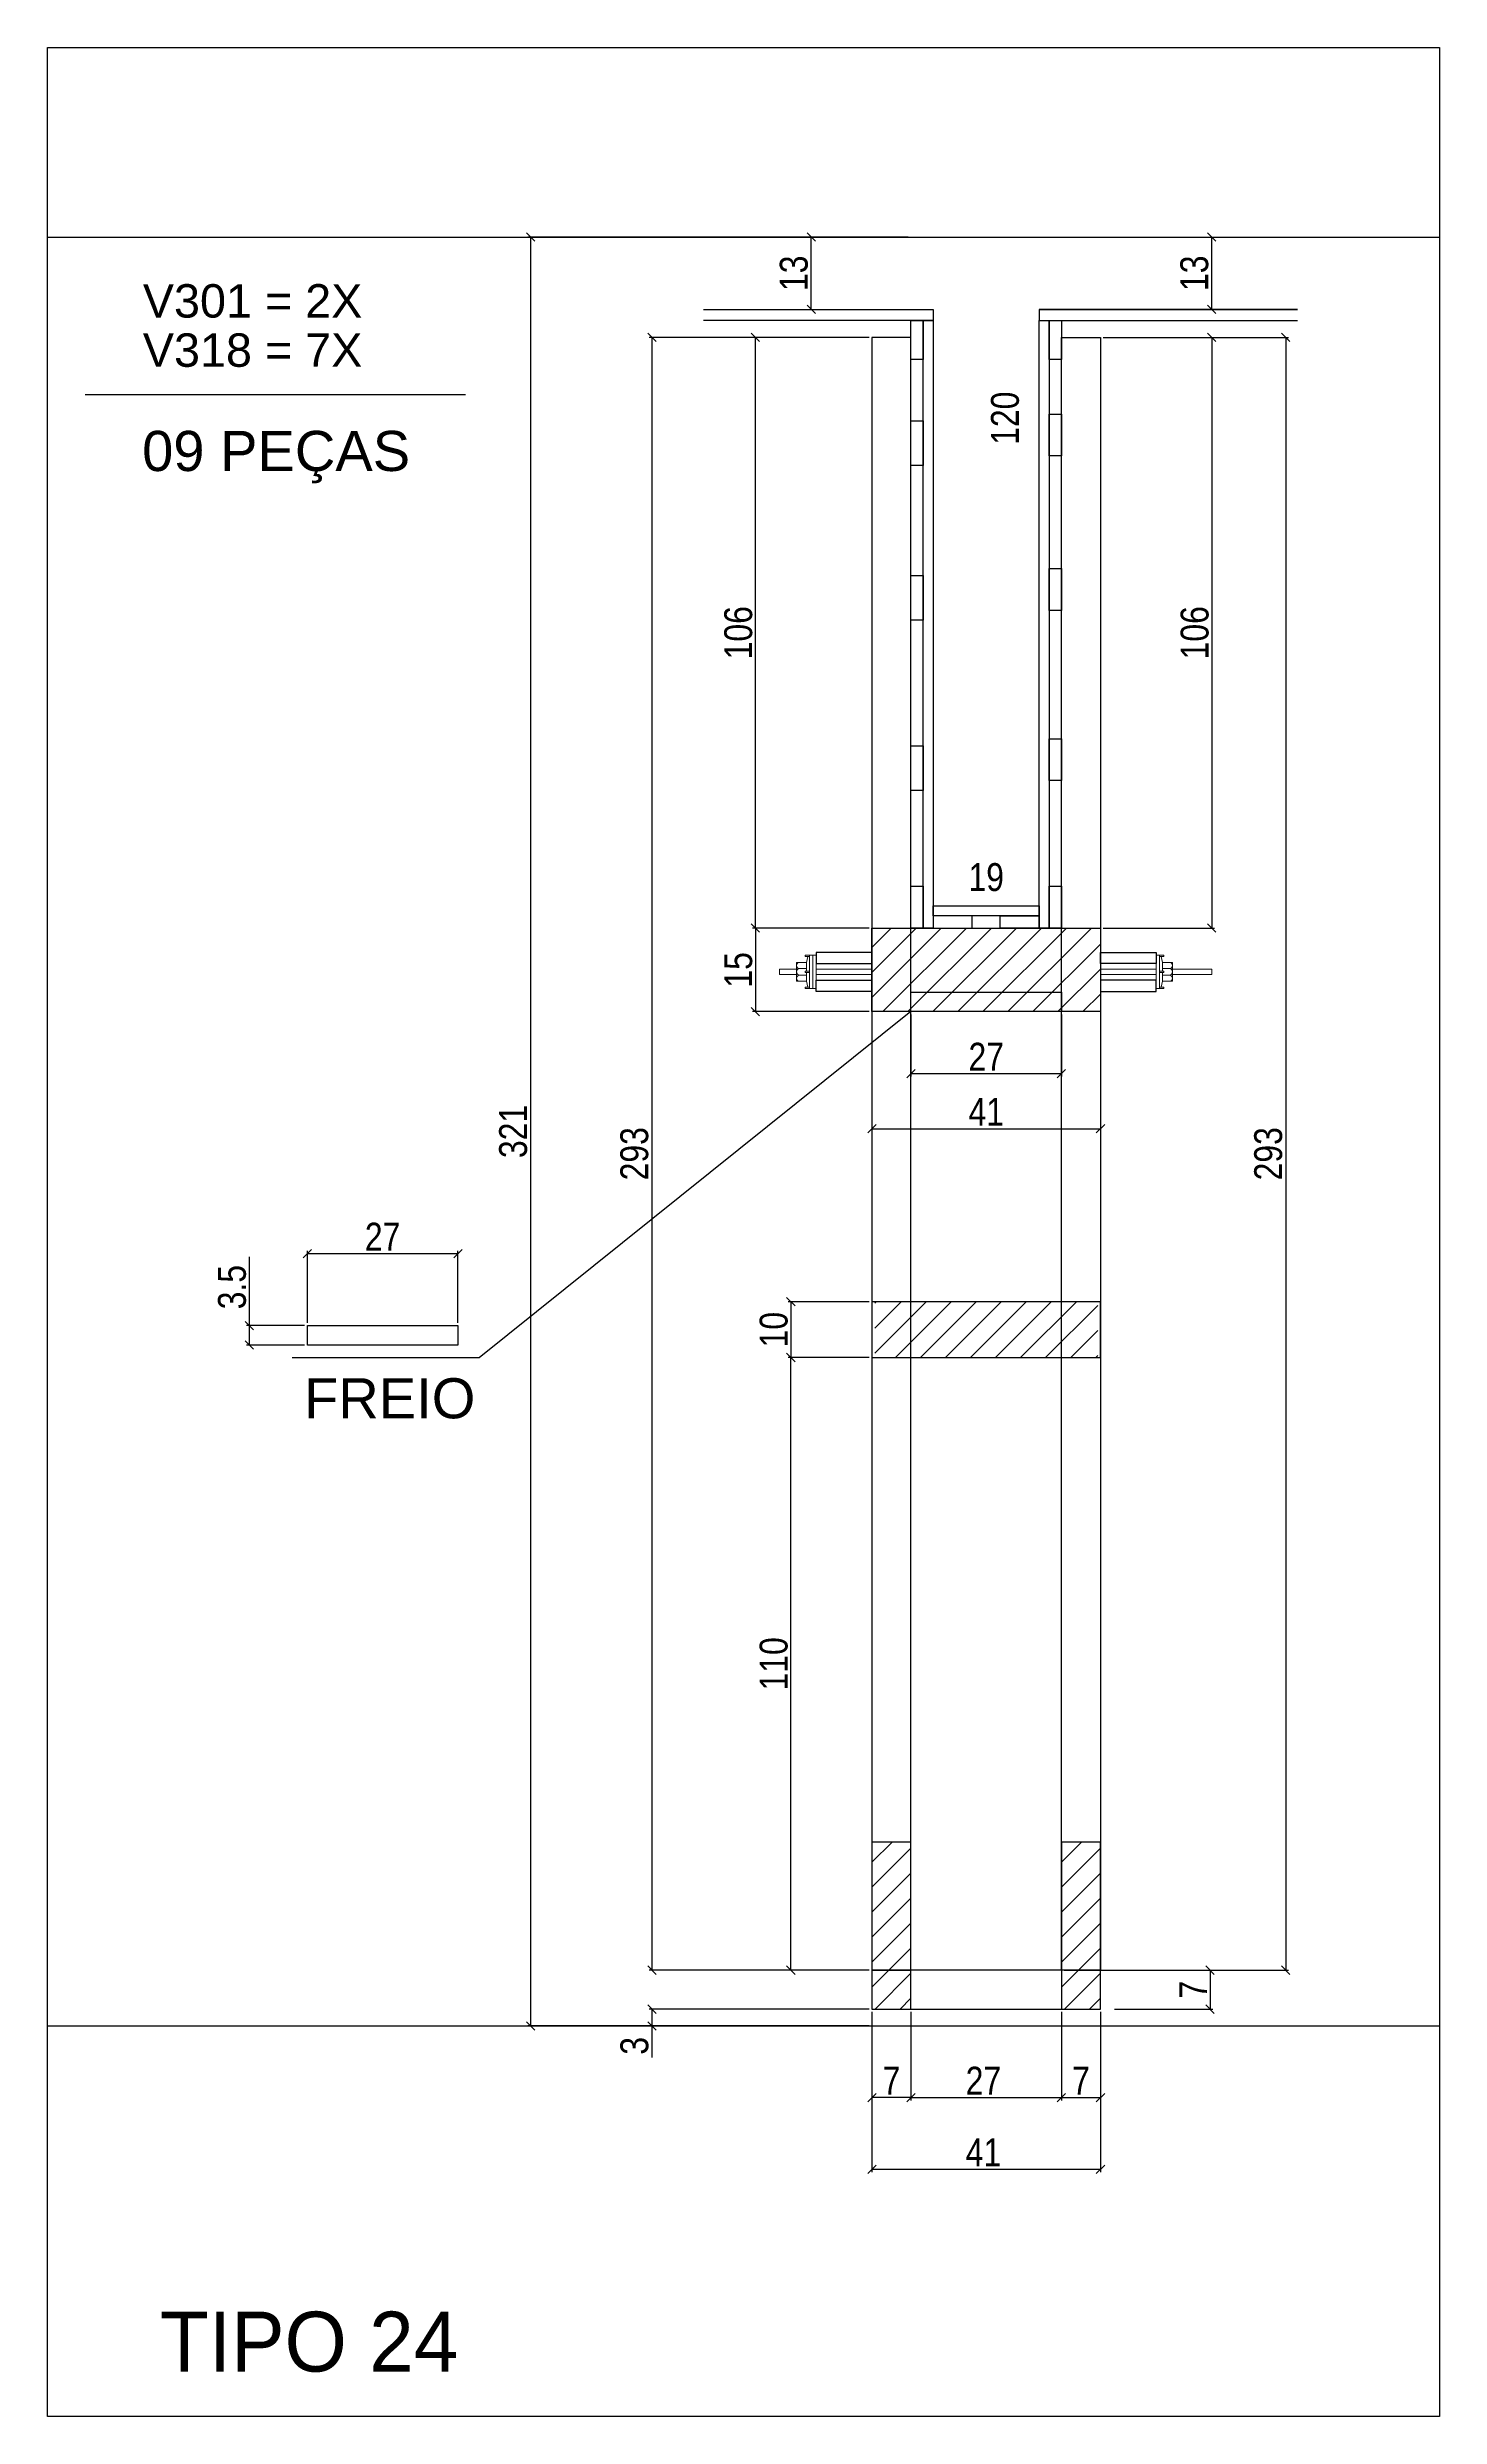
# Model space of a CAD drawing. Header units: millimetres. Extents: x -1501 to 2149, y 662 to 5627.
# Drawn here: x 37 to 536, y 2201 to 3052 of the extents above; entities that cross this region are included whole.
import ezdxf

# ---------------------------------------------------------------- set-up
doc = ezdxf.new("R2010")
doc.units = ezdxf.units.MM
for name, color, linetype in [('1', 1, 'Continuous'), ('COTA', 241, 'Continuous'), ('GARFOS OK', 3, 'Continuous'), ('Painéis', 200, 'Continuous'), ('Resinado', 41, 'Continuous'), ('SARR_3.5x7', 81, 'Continuous'), ('SARR_7x7', 40, 'Continuous'), ('TIRAS REESCORAMENTO', 252, 'Continuous'), ('VIGAS', 3, 'Continuous')]:
    doc.layers.add(name, color=color, linetype=linetype)
doc.layers.add('BARRA_ANCORAGEM', color=1, linetype='Continuous', lineweight=15)
doc.styles.add('COTA TECNICA 2X', font='techl___.ttf', dxfattribs={"height": 10})
doc.styles.add('R80-50', font='arial.ttf', dxfattribs={"height": 10})
doc.styles.add('ROMAS860', font='ROMAS860.SHX', dxfattribs={"height": 8.5})
doc.dimstyles.new('SECAO', dxfattribs={"dimscale": 0.333333, "dimtxt": 5, "dimasz": 9, "dimexe": 3, "dimexo": 3, "dimgap": 3, "dimtad": 1, "dimdec": 1, "dimlfac": 0.5, "dimzin": 12, "dimdsep": 46, "dimtxsty": 'COTA TECNICA 2X', "dimblk1": 'OBLIQUE', "dimblk2": 'OBLIQUE', "dimsah": 1, "dimcen": 0.9, "dimclrd": 4, "dimclre": 4, "dimclrt": 240, "dimadec": 1, "dimazin": 3, "dimtfac": 1, "dimtdec": 1, "dimtmove": 0, "dimatfit": 3, "dimfxl": 1, "dimtolj": 1, "dimtzin": 12, "dimarcsym": 0})

# ---------------------------------------------------------------- blocks, each defined once
blk = doc.blocks.new('_Oblique')
at = {"layer": '1', "color": 0, "lineweight": -2}
blk.add_line((-0.5, -0.5), (0.5, 0.5), dxfattribs=at)
blk = doc.blocks.new('*D570')
at = {"layer": 'COTA', "color": 4, "lineweight": -2, "transparency": 16777216}
for p, q in [((331.34, 2947.74), (252.38, 2947.74)), ((253.38, 2947.74), (253.38, 2361.64)), ((331.34, 2361.64), (252.38, 2361.64))]:
    blk.add_line(p, q, dxfattribs=at)
at = {"layer": 'Defpoints', "color": 0, "transparency": 16777216}
for p in [(332.34, 2947.74), (253.38, 2361.64), (332.34, 2361.64)]:
    blk.add_point(p, dxfattribs=at)
at = {"layer": 'COTA', "color": 4, "lineweight": -2, "transparency": 16777216, "xscale": 3, "yscale": 3, "zscale": 3}
for p, rotation in [((253.38, 2947.74), 90), ((253.38, 2361.64), 270)]:
    blk.add_blockref('_Oblique', p, dxfattribs=dict(at, rotation=rotation))
at = {"layer": 'COTA', "color": 240, "transparency": 16777216, "insert": (247.13, 2654.69), "char_height": 10, "attachment_point": 5, "rotation": 90, "style": 'COTA TECNICA 2X'}
blk.add_mtext('\\A1;293', dxfattribs=at)
blk = doc.blocks.new('*D571')
at = {"layer": 'COTA', "color": 4, "lineweight": -2, "transparency": 16777216}
for p, q in [((332.34, 2346.64), (332.34, 2289.19)), ((414.34, 2346.64), (414.34, 2289.19)), ((332.34, 2290.19), (414.34, 2290.19))]:
    blk.add_line(p, q, dxfattribs=at)
at = {"layer": 'Defpoints', "color": 0, "transparency": 16777216}
for p in [(332.34, 2347.64), (414.34, 2347.64), (414.34, 2290.19)]:
    blk.add_point(p, dxfattribs=at)
at = {"layer": 'COTA', "color": 4, "lineweight": -2, "transparency": 16777216, "xscale": 3, "yscale": 3, "zscale": 3, "rotation": 180}
blk.add_blockref('_Oblique', (332.34, 2290.19), dxfattribs=at)
at = {"layer": 'COTA', "color": 4, "lineweight": -2, "transparency": 16777216, "xscale": 3, "yscale": 3, "zscale": 3}
blk.add_blockref('_Oblique', (414.34, 2290.19), dxfattribs=at)
at = {"layer": 'COTA', "color": 240, "transparency": 16777216, "insert": (372.34, 2296.26), "char_height": 10, "attachment_point": 5, "style": 'COTA TECNICA 2X'}
blk.add_mtext('\\A1;41', dxfattribs=at)
blk = doc.blocks.new('*D572')
at = {"layer": 'COTA', "color": 4, "lineweight": -2, "transparency": 16777216}
for p, q in [((346.34, 2346.64), (346.34, 2314.91)), ((400.34, 2346.64), (400.34, 2314.91)), ((346.34, 2315.91), (400.34, 2315.91))]:
    blk.add_line(p, q, dxfattribs=at)
at = {"layer": 'Defpoints', "color": 0, "transparency": 16777216}
for p in [(346.34, 2347.64), (400.34, 2347.64), (400.34, 2315.91)]:
    blk.add_point(p, dxfattribs=at)
at = {"layer": 'COTA', "color": 4, "lineweight": -2, "transparency": 16777216, "xscale": 3, "yscale": 3, "zscale": 3, "rotation": 180}
blk.add_blockref('_Oblique', (346.34, 2315.91), dxfattribs=at)
at = {"layer": 'COTA', "color": 4, "lineweight": -2, "transparency": 16777216, "xscale": 3, "yscale": 3, "zscale": 3}
blk.add_blockref('_Oblique', (400.34, 2315.91), dxfattribs=at)
at = {"layer": 'COTA', "color": 240, "transparency": 16777216, "insert": (372.34, 2321.98), "char_height": 10, "attachment_point": 5, "style": 'COTA TECNICA 2X'}
blk.add_mtext('\\A1;27', dxfattribs=at)
blk = doc.blocks.new('*D573')
at = {"layer": 'COTA', "color": 4, "lineweight": -2, "transparency": 16777216}
blk.add_line((400.34, 2315.91), (414.34, 2315.91), dxfattribs=at)
at = {"layer": 'Defpoints', "color": 0, "transparency": 16777216}
for p in [(400.34, 2315.91), (414.34, 2315.91), (414.34, 2315.91)]:
    blk.add_point(p, dxfattribs=at)
at = {"layer": 'COTA', "color": 4, "lineweight": -2, "transparency": 16777216, "xscale": 3, "yscale": 3, "zscale": 3, "rotation": 180}
blk.add_blockref('_Oblique', (400.34, 2315.91), dxfattribs=at)
at = {"layer": 'COTA', "color": 4, "lineweight": -2, "transparency": 16777216, "xscale": 3, "yscale": 3, "zscale": 3}
blk.add_blockref('_Oblique', (414.34, 2315.91), dxfattribs=at)
at = {"layer": 'COTA', "color": 240, "transparency": 16777216, "insert": (407.34, 2321.98), "char_height": 10, "attachment_point": 5, "style": 'COTA TECNICA 2X'}
blk.add_mtext('\\A1;7', dxfattribs=at)
blk = doc.blocks.new('*D574')
at = {"layer": 'COTA', "color": 4, "lineweight": -2, "transparency": 16777216}
blk.add_line((346.34, 2315.91), (332.34, 2315.91), dxfattribs=at)
at = {"layer": 'Defpoints', "color": 0, "transparency": 16777216}
for p in [(332.34, 2315.91), (332.34, 2315.91), (346.34, 2315.91)]:
    blk.add_point(p, dxfattribs=at)
at = {"layer": 'COTA', "color": 4, "lineweight": -2, "transparency": 16777216, "xscale": 3, "yscale": 3, "zscale": 3, "rotation": 180}
blk.add_blockref('_Oblique', (332.34, 2315.91), dxfattribs=at)
at = {"layer": 'COTA', "color": 4, "lineweight": -2, "transparency": 16777216, "xscale": 3, "yscale": 3, "zscale": 3}
blk.add_blockref('_Oblique', (346.34, 2315.91), dxfattribs=at)
at = {"layer": 'COTA', "color": 240, "transparency": 16777216, "insert": (339.34, 2321.98), "char_height": 10, "attachment_point": 5, "style": 'COTA TECNICA 2X'}
blk.add_mtext('\\A1;7', dxfattribs=at)
blk = doc.blocks.new('*D575')
at = {"layer": 'COTA', "color": 4, "lineweight": -2, "transparency": 16777216}
for p, q in [((331.34, 2601.55), (302.24, 2601.55)), ((303.24, 2601.55), (303.24, 2581.55)), ((331.34, 2581.55), (302.24, 2581.55))]:
    blk.add_line(p, q, dxfattribs=at)
at = {"layer": 'Defpoints', "color": 0, "transparency": 16777216}
for p in [(332.34, 2601.55), (303.24, 2581.55), (332.34, 2581.55)]:
    blk.add_point(p, dxfattribs=at)
at = {"layer": 'COTA', "color": 4, "lineweight": -2, "transparency": 16777216, "xscale": 3, "yscale": 3, "zscale": 3}
for p, rotation in [((303.24, 2601.55), 90), ((303.24, 2581.55), 270)]:
    blk.add_blockref('_Oblique', p, dxfattribs=dict(at, rotation=rotation))
at = {"layer": 'COTA', "color": 240, "transparency": 16777216, "insert": (297.13, 2591.55), "char_height": 10, "attachment_point": 5, "rotation": 90, "style": 'COTA TECNICA 2X'}
blk.add_mtext('\\A1;10', dxfattribs=at)
blk = doc.blocks.new('*D576')
at = {"layer": 'COTA', "color": 4, "lineweight": -2, "transparency": 16777216}
for p, q in [((415.34, 2947.71), (455.27, 2947.71)), ((454.27, 2947.71), (454.27, 2735.69)), ((415.34, 2735.69), (455.27, 2735.69))]:
    blk.add_line(p, q, dxfattribs=at)
at = {"layer": 'Defpoints', "color": 0, "transparency": 16777216}
for p in [(414.34, 2947.71), (414.34, 2735.69), (454.27, 2735.69)]:
    blk.add_point(p, dxfattribs=at)
at = {"layer": 'COTA', "color": 4, "lineweight": -2, "transparency": 16777216, "xscale": 3, "yscale": 3, "zscale": 3}
for p, rotation in [((454.27, 2947.71), 90), ((454.27, 2735.69), 270)]:
    blk.add_blockref('_Oblique', p, dxfattribs=dict(at, rotation=rotation))
at = {"layer": 'COTA', "color": 240, "transparency": 16777216, "insert": (448.17, 2841.7), "char_height": 10, "attachment_point": 5, "rotation": 90, "style": 'COTA TECNICA 2X'}
blk.add_mtext('\\A1;106', dxfattribs=at)
blk = doc.blocks.new('*D577')
at = {"layer": 'COTA', "color": 4, "lineweight": -2, "transparency": 16777216}
for p, q in [((345.34, 2983.74), (208.87, 2983.74)), ((209.87, 2983.74), (209.87, 2341.64)), ((331.34, 2341.64), (208.87, 2341.64))]:
    blk.add_line(p, q, dxfattribs=at)
at = {"layer": 'Defpoints', "color": 0, "transparency": 16777216}
for p in [(346.34, 2983.74), (209.87, 2341.64), (332.34, 2341.64)]:
    blk.add_point(p, dxfattribs=at)
at = {"layer": 'COTA', "color": 4, "lineweight": -2, "transparency": 16777216, "xscale": 3, "yscale": 3, "zscale": 3}
for p, rotation in [((209.87, 2983.74), 90), ((209.87, 2341.64), 270)]:
    blk.add_blockref('_Oblique', p, dxfattribs=dict(at, rotation=rotation))
at = {"layer": 'COTA', "color": 240, "transparency": 16777216, "insert": (203.65, 2662.69), "char_height": 10, "attachment_point": 5, "rotation": 90, "style": 'COTA TECNICA 2X'}
blk.add_mtext('\\A1;321', dxfattribs=at)
blk = doc.blocks.new('*D578')
at = {"layer": 'COTA', "color": 4, "lineweight": -2, "transparency": 16777216}
for p, q in [((331.34, 2347.64), (252.38, 2347.64)), ((253.38, 2347.64), (253.38, 2341.64)), ((331.34, 2341.64), (252.38, 2341.64)), ((253.38, 2341.64), (253.38, 2330.31))]:
    blk.add_line(p, q, dxfattribs=at)
at = {"layer": 'Defpoints', "color": 0, "transparency": 16777216}
for p in [(332.34, 2347.64), (253.38, 2341.64), (332.34, 2341.64)]:
    blk.add_point(p, dxfattribs=at)
at = {"layer": 'COTA', "color": 4, "lineweight": -2, "transparency": 16777216, "xscale": 3, "yscale": 3, "zscale": 3}
for p, rotation in [((253.38, 2347.64), 90), ((253.38, 2341.64), 270)]:
    blk.add_blockref('_Oblique', p, dxfattribs=dict(at, rotation=rotation))
at = {"layer": 'COTA', "color": 240, "transparency": 16777216, "insert": (247.16, 2334.48), "char_height": 10, "attachment_point": 5, "rotation": 90, "style": 'COTA TECNICA 2X'}
blk.add_mtext('\\A1;3', dxfattribs=at)
blk = doc.blocks.new('*D579')
at = {"layer": 'Defpoints', "color": 0, "transparency": 16777216}
for p in [(379.37, 2983.74), (386.23, 2983.74), (379.37, 2743.69)]:
    blk.add_point(p, dxfattribs=at)
at = {"layer": 'COTA', "color": 240, "transparency": 16777216, "insert": (380.12, 2918.71), "char_height": 10, "attachment_point": 5, "rotation": 90, "style": 'COTA TECNICA 2X'}
blk.add_mtext('\\A1;120', dxfattribs=at)
blk = doc.blocks.new('*D580')
at = {"layer": 'Defpoints', "color": 0, "transparency": 16777216}
for p in [(354.34, 2747.84), (392.34, 2747.84), (392.34, 2747.84)]:
    blk.add_point(p, dxfattribs=at)
at = {"layer": 'COTA', "color": 240, "transparency": 16777216, "insert": (373.34, 2753.93), "char_height": 10, "attachment_point": 5, "style": 'COTA TECNICA 2X'}
blk.add_mtext('\\A1;19', dxfattribs=at)
blk = doc.blocks.new('*D581')
at = {"layer": 'COTA', "color": 4, "lineweight": -2, "transparency": 16777216}
for p, q in [((331.34, 2581.55), (302.24, 2581.55)), ((303.24, 2361.64), (303.24, 2581.55)), ((330.34, 2361.64), (302.24, 2361.64))]:
    blk.add_line(p, q, dxfattribs=at)
at = {"layer": 'Defpoints', "color": 0, "transparency": 16777216}
for p in [(303.24, 2581.55), (332.34, 2581.55), (331.34, 2361.64)]:
    blk.add_point(p, dxfattribs=at)
at = {"layer": 'COTA', "color": 4, "lineweight": -2, "transparency": 16777216, "xscale": 3, "yscale": 3, "zscale": 3}
for p, rotation in [((303.24, 2581.55), 90), ((303.24, 2361.64), 270)]:
    blk.add_blockref('_Oblique', p, dxfattribs=dict(at, rotation=rotation))
at = {"layer": 'COTA', "color": 240, "transparency": 16777216, "insert": (297.13, 2471.6), "char_height": 10, "attachment_point": 5, "rotation": 90, "style": 'COTA TECNICA 2X'}
blk.add_mtext('\\A1;110', dxfattribs=at)
blk = doc.blocks.new('*D582')
at = {"layer": 'COTA', "color": 4, "lineweight": -2, "transparency": 16777216}
for p, q in [((441.93, 2983.74), (455.27, 2983.74)), ((454.27, 2957.74), (454.27, 2983.74)), ((441.93, 2957.74), (455.27, 2957.74))]:
    blk.add_line(p, q, dxfattribs=at)
at = {"layer": 'Defpoints', "color": 0, "transparency": 16777216}
for p in [(440.93, 2983.74), (454.27, 2983.74), (440.93, 2957.74)]:
    blk.add_point(p, dxfattribs=at)
at = {"layer": 'COTA', "color": 4, "lineweight": -2, "transparency": 16777216, "xscale": 3, "yscale": 3, "zscale": 3}
for p, rotation in [((454.27, 2983.74), 90), ((454.27, 2957.74), 270)]:
    blk.add_blockref('_Oblique', p, dxfattribs=dict(at, rotation=rotation))
at = {"layer": 'COTA', "color": 240, "transparency": 16777216, "insert": (448.05, 2970.74), "char_height": 10, "attachment_point": 5, "rotation": 90, "style": 'COTA TECNICA 2X'}
blk.add_mtext('\\A1;13', dxfattribs=at)
blk = doc.blocks.new('*D583')
at = {"layer": 'COTA', "color": 4, "lineweight": -2, "transparency": 16777216}
for p, q in [((416.34, 2947.71), (481.81, 2947.71)), ((480.81, 2947.71), (480.81, 2361.64)), ((416.34, 2361.64), (481.81, 2361.64))]:
    blk.add_line(p, q, dxfattribs=at)
at = {"layer": 'Defpoints', "color": 0, "transparency": 16777216}
for p in [(415.34, 2947.71), (415.34, 2361.64), (480.81, 2361.64)]:
    blk.add_point(p, dxfattribs=at)
at = {"layer": 'COTA', "color": 4, "lineweight": -2, "transparency": 16777216, "xscale": 3, "yscale": 3, "zscale": 3}
for p, rotation in [((480.81, 2947.71), 90), ((480.81, 2361.64), 270)]:
    blk.add_blockref('_Oblique', p, dxfattribs=dict(at, rotation=rotation))
at = {"layer": 'COTA', "color": 240, "transparency": 16777216, "insert": (474.56, 2654.68), "char_height": 10, "attachment_point": 5, "rotation": 90, "style": 'COTA TECNICA 2X'}
blk.add_mtext('\\A1;293', dxfattribs=at)
blk = doc.blocks.new('*D584')
at = {"layer": 'COTA', "color": 4, "lineweight": -2, "transparency": 16777216}
for p, q in [((401.34, 2361.64), (454.66, 2361.64)), ((453.66, 2361.64), (453.66, 2347.64)), ((419.39, 2347.64), (454.66, 2347.64))]:
    blk.add_line(p, q, dxfattribs=at)
at = {"layer": 'Defpoints', "color": 0, "transparency": 16777216}
for p in [(400.34, 2361.64), (418.39, 2347.64), (453.66, 2347.64)]:
    blk.add_point(p, dxfattribs=at)
at = {"layer": 'COTA', "color": 4, "lineweight": -2, "transparency": 16777216, "xscale": 3, "yscale": 3, "zscale": 3}
for p, rotation in [((453.66, 2361.64), 90), ((453.66, 2347.64), 270)]:
    blk.add_blockref('_Oblique', p, dxfattribs=dict(at, rotation=rotation))
at = {"layer": 'COTA', "color": 240, "transparency": 16777216, "insert": (447.59, 2354.64), "char_height": 10, "attachment_point": 5, "rotation": 90, "style": 'COTA TECNICA 2X'}
blk.add_mtext('\\A1;7', dxfattribs=at)
blk = doc.blocks.new('*D585')
at = {"layer": 'COTA', "color": 4, "lineweight": -2, "transparency": 16777216}
for p, q in [((310.57, 2957.74), (310.57, 2983.74)), ((311.57, 2983.74), (311.57, 2983.74)), ((311.57, 2957.74), (311.57, 2957.74))]:
    blk.add_line(p, q, dxfattribs=at)
at = {"layer": 'Defpoints', "color": 0, "transparency": 16777216}
for p in [(310.57, 2983.74), (310.57, 2983.74), (310.57, 2957.74)]:
    blk.add_point(p, dxfattribs=at)
at = {"layer": 'COTA', "color": 4, "lineweight": -2, "transparency": 16777216, "xscale": 3, "yscale": 3, "zscale": 3}
for p, rotation in [((310.57, 2983.74), 90), ((310.57, 2957.74), 270)]:
    blk.add_blockref('_Oblique', p, dxfattribs=dict(at, rotation=rotation))
at = {"layer": 'COTA', "color": 240, "transparency": 16777216, "insert": (304.35, 2970.74), "char_height": 10, "attachment_point": 5, "rotation": 90, "style": 'COTA TECNICA 2X'}
blk.add_mtext('\\A1;13', dxfattribs=at)
blk = doc.blocks.new('A$C51C4441F')
at = {"layer": 'BARRA_ANCORAGEM'}
for p, q in [((-2.25, 3.4), (-5.81, 3.39)), ((-5.81, 3.39), (-5.81, -3.39)), ((-2.25, 1.2), (-5.02, 1.2)), ((-2.25, 3.4), (-1.79, 5.5)), ((-2.25, 3.4), (-2.25, 3.4)), ((-2.25, 3.4), (-2.25, 0.25)), ((-2.25, -3.4), (-5.81, -3.39)), ((-2.25, -1.2), (-5.02, -1.2)), ((-2.25, -0.25), (-2.25, -3.4)), ((-2.25, -3.4), (-1.79, -5.5))]:
    blk.add_line(p, q, dxfattribs=at)
for points in [[(-2.7, 6), (-1.2, 6), (-1.2, 5.5), (-2.7, 5.5)], [(-2.7, 0.25), (-1.2, 0.25), (-1.2, -0.25), (-2.7, -0.25)], [(-1.2, -6), (0, -6), (0, 6), (-1.2, 6)], [(-2.7, -6), (-1.2, -6), (-1.2, -5.5), (-2.7, -5.5)]]:
    blk.add_lwpolyline(points, close=True, dxfattribs=at)
for centre, radius, start, end in [((-4.66, 2.3), 1.15, 107.78452, 252.2718), ((-4.52, 0), 1.3, 112.64802, 247.40829), ((-4.66, -2.3), 1.15, 107.78452, 252.2718)]:
    blk.add_arc(centre, radius, start, end, dxfattribs=at)
blk = doc.blocks.new('*D586')
at = {"layer": 'COTA', "color": 4, "lineweight": -2, "transparency": 16777216}
for p, q in [((108.99, 2593.02), (108.99, 2617.63)), ((128.78, 2593.02), (107.99, 2593.02)), ((128.78, 2586.02), (107.99, 2586.02)), ((108.99, 2586.02), (108.99, 2593.02))]:
    blk.add_line(p, q, dxfattribs=at)
at = {"layer": 'Defpoints', "color": 0, "transparency": 16777216}
for p in [(108.99, 2593.02), (129.78, 2593.02), (129.78, 2586.02)]:
    blk.add_point(p, dxfattribs=at)
at = {"layer": 'COTA', "color": 4, "lineweight": -2, "transparency": 16777216, "xscale": 3, "yscale": 3, "zscale": 3}
for p, rotation in [((108.99, 2593.02), 90), ((108.99, 2586.02), 270)]:
    blk.add_blockref('_Oblique', p, dxfattribs=dict(at, rotation=rotation))
at = {"layer": 'COTA', "color": 240, "transparency": 16777216, "insert": (102.78, 2606.82), "char_height": 10, "attachment_point": 5, "rotation": 90, "style": 'COTA TECNICA 2X'}
blk.add_mtext('\\A1;3.5', dxfattribs=at)
blk = doc.blocks.new('*D641')
at = {"layer": 'COTA', "color": 4, "lineweight": -2, "transparency": 16777216}
for p, q in [((129.78, 2594.02), (129.78, 2619.86)), ((183.78, 2594.02), (183.78, 2619.86)), ((129.78, 2618.86), (183.78, 2618.86))]:
    blk.add_line(p, q, dxfattribs=at)
at = {"layer": 'Defpoints', "color": 0, "transparency": 16777216}
for p in [(183.78, 2618.86), (129.78, 2593.02), (183.78, 2593.02)]:
    blk.add_point(p, dxfattribs=at)
at = {"layer": 'COTA', "color": 4, "lineweight": -2, "transparency": 16777216, "xscale": 3, "yscale": 3, "zscale": 3, "rotation": 180}
blk.add_blockref('_Oblique', (129.78, 2618.86), dxfattribs=at)
at = {"layer": 'COTA', "color": 4, "lineweight": -2, "transparency": 16777216, "xscale": 3, "yscale": 3, "zscale": 3}
blk.add_blockref('_Oblique', (183.78, 2618.86), dxfattribs=at)
at = {"layer": 'COTA', "color": 240, "transparency": 16777216, "insert": (156.78, 2624.93), "char_height": 10, "attachment_point": 5, "style": 'COTA TECNICA 2X'}
blk.add_mtext('\\A1;27', dxfattribs=at)
blk = doc.blocks.new('*D587')
at = {"layer": 'COTA', "color": 4, "lineweight": -2, "transparency": 16777216}
for p, q in [((331.34, 2947.74), (289.54, 2947.74)), ((290.54, 2735.69), (290.54, 2947.74)), ((331.34, 2735.69), (289.54, 2735.69))]:
    blk.add_line(p, q, dxfattribs=at)
at = {"layer": 'Defpoints', "color": 0, "transparency": 16777216}
for p in [(290.54, 2947.74), (332.34, 2947.74), (332.34, 2735.69)]:
    blk.add_point(p, dxfattribs=at)
at = {"layer": 'COTA', "color": 4, "lineweight": -2, "transparency": 16777216, "xscale": 3, "yscale": 3, "zscale": 3}
for p, rotation in [((290.54, 2947.74), 90), ((290.54, 2735.69), 270)]:
    blk.add_blockref('_Oblique', p, dxfattribs=dict(at, rotation=rotation))
at = {"layer": 'COTA', "color": 240, "transparency": 16777216, "insert": (284.43, 2841.71), "char_height": 10, "attachment_point": 5, "rotation": 90, "style": 'COTA TECNICA 2X'}
blk.add_mtext('\\A1;106', dxfattribs=at)
blk = doc.blocks.new('*D588')
at = {"layer": 'COTA', "color": 4, "lineweight": -2, "transparency": 16777216}
for p, q in [((331.34, 2735.69), (289.54, 2735.69)), ((290.54, 2735.69), (290.54, 2705.69)), ((331.34, 2705.69), (289.54, 2705.69))]:
    blk.add_line(p, q, dxfattribs=at)
at = {"layer": 'Defpoints', "color": 0, "transparency": 16777216}
for p in [(332.34, 2735.69), (290.54, 2705.69), (332.34, 2705.69)]:
    blk.add_point(p, dxfattribs=at)
at = {"layer": 'COTA', "color": 4, "lineweight": -2, "transparency": 16777216, "xscale": 3, "yscale": 3, "zscale": 3}
for p, rotation in [((290.54, 2735.69), 90), ((290.54, 2705.69), 270)]:
    blk.add_blockref('_Oblique', p, dxfattribs=dict(at, rotation=rotation))
at = {"layer": 'COTA', "color": 240, "transparency": 16777216, "insert": (284.43, 2720.69), "char_height": 10, "attachment_point": 5, "rotation": 90, "style": 'COTA TECNICA 2X'}
blk.add_mtext('\\A1;15', dxfattribs=at)
blk = doc.blocks.new('*D589')
at = {"layer": 'COTA', "color": 4, "lineweight": -2, "transparency": 16777216}
for p, q in [((346.34, 2704.69), (346.34, 2682.45)), ((400.34, 2704.69), (400.34, 2682.45)), ((346.34, 2683.45), (400.34, 2683.45))]:
    blk.add_line(p, q, dxfattribs=at)
at = {"layer": 'Defpoints', "color": 0, "transparency": 16777216}
for p in [(346.34, 2705.69), (400.34, 2705.69), (400.34, 2683.45)]:
    blk.add_point(p, dxfattribs=at)
at = {"layer": 'COTA', "color": 4, "lineweight": -2, "transparency": 16777216, "xscale": 3, "yscale": 3, "zscale": 3, "rotation": 180}
blk.add_blockref('_Oblique', (346.34, 2683.45), dxfattribs=at)
at = {"layer": 'COTA', "color": 4, "lineweight": -2, "transparency": 16777216, "xscale": 3, "yscale": 3, "zscale": 3}
blk.add_blockref('_Oblique', (400.34, 2683.45), dxfattribs=at)
at = {"layer": 'COTA', "color": 240, "transparency": 16777216, "insert": (373.34, 2689.52), "char_height": 10, "attachment_point": 5, "style": 'COTA TECNICA 2X'}
blk.add_mtext('\\A1;27', dxfattribs=at)
blk = doc.blocks.new('*D590')
at = {"layer": 'COTA', "color": 4, "lineweight": -2, "transparency": 16777216}
for p, q in [((332.34, 2704.69), (332.34, 2662.65)), ((414.34, 2704.69), (414.34, 2662.65)), ((332.34, 2663.65), (414.34, 2663.65))]:
    blk.add_line(p, q, dxfattribs=at)
at = {"layer": 'Defpoints', "color": 0, "transparency": 16777216}
for p in [(332.34, 2705.69), (414.34, 2705.69), (414.34, 2663.65)]:
    blk.add_point(p, dxfattribs=at)
at = {"layer": 'COTA', "color": 4, "lineweight": -2, "transparency": 16777216, "xscale": 3, "yscale": 3, "zscale": 3, "rotation": 180}
blk.add_blockref('_Oblique', (332.34, 2663.65), dxfattribs=at)
at = {"layer": 'COTA', "color": 4, "lineweight": -2, "transparency": 16777216, "xscale": 3, "yscale": 3, "zscale": 3}
blk.add_blockref('_Oblique', (414.34, 2663.65), dxfattribs=at)
at = {"layer": 'COTA', "color": 240, "transparency": 16777216, "insert": (373.34, 2669.73), "char_height": 10, "attachment_point": 5, "style": 'COTA TECNICA 2X'}
blk.add_mtext('\\A1;41', dxfattribs=at)

msp = doc.modelspace()

# ---------------------------------------------------------------- hatches: boundary and pattern name
at = {"layer": 'COTA'}
h = msp.add_hatch(dxfattribs=at)
h.set_pattern_fill('ANSI31', color=256, scale=2, style=0)
h.set_pattern_definition([(45, (-24282.615, -210561.381), (-4.49012806, 4.49012806), [])])
h.paths.add_polyline_path([(414.34, 2705.69), (414.34, 2735.69), (332.34, 2735.69), (332.34, 2705.69)])
h = msp.add_hatch(dxfattribs=at)
h.set_pattern_fill('ANSI31', color=256, scale=2, style=0)
h.set_pattern_definition([(45, (-25795.2676, -194691.2387), (-4.49012806, 4.49012806), [])])
h.paths.add_polyline_path([(413.34, 2601.55), (333.34, 2601.55), (333.34, 2581.55), (413.34, 2581.55)])
h = msp.add_hatch(dxfattribs=at)
h.set_pattern_fill('ANSI31', color=256, scale=2, style=0)
h.set_pattern_definition([(45, (-19511.8823, -3461.547), (-4.490128, 4.490128), [])])
h.paths.add_polyline_path([(332.34, 2347.64), (346.34, 2347.64), (346.34, 2407.64), (332.34, 2407.64)])
h = msp.add_hatch(dxfattribs=at)
h.set_pattern_fill('ANSI31', color=256, scale=2, style=0)
h.set_pattern_definition([(45, (-19443.8823, -3461.547), (-4.490128, 4.490128), [])])
h.paths.add_polyline_path([(400.34, 2347.64), (414.34, 2347.64), (414.34, 2407.64), (400.34, 2407.64)])

# ---------------------------------------------------------------- linework, layer by layer
at = {"linetype": 'Continuous'}
msp.add_lwpolyline([(354.34, 2347.64), (414.34, 2347.64), (414.34, 2361.64), (332.34, 2361.64), (332.34, 2347.64), (354.34, 2347.64)], dxfattribs=at)
at = {"layer": 'BARRA_ANCORAGEM'}
for points in [[(311.14, 2725.98), (312.34, 2725.98), (312.34, 2713.98), (311.14, 2713.98)], [(435.54, 2725.98), (434.34, 2725.98), (434.34, 2713.98), (435.54, 2713.98)], [(299.14, 2718.98), (305.32, 2718.98), (305.32, 2720.98), (299.14, 2720.98)], [(312.34, 2718.98), (332.34, 2718.98), (332.34, 2720.98), (312.34, 2720.98)], [(434.34, 2718.98), (414.34, 2718.98), (414.34, 2720.98), (434.34, 2720.98)], [(440.15, 2718.98), (454.34, 2718.98), (454.34, 2720.98), (440.15, 2720.98)]]:
    msp.add_lwpolyline(points, close=True, dxfattribs=at)
at = {"layer": 'COTA', "color": 1}
for p, q in [((36.51, 2983.74), (536.01, 2983.74)), ((36.51, 2341.64), (536.01, 2341.64))]:
    msp.add_line(p, q, dxfattribs=at)
at = {"layer": 'GARFOS OK', "color": 3}
for p, q in [((346.34, 2705.69), (191.38, 2581.49)), ((191.38, 2581.49), (124.36, 2581.49))]:
    msp.add_line(p, q, dxfattribs=at)
at = {"layer": 'Painéis'}
for points in [[(414.34, 2705.69), (332.34, 2705.69), (332.34, 2735.69), (414.34, 2735.69)], [(332.34, 2347.64), (346.34, 2347.64), (346.34, 2407.64), (332.34, 2407.64)], [(400.34, 2347.64), (414.34, 2347.64), (414.34, 2407.64), (400.34, 2407.64)]]:
    msp.add_lwpolyline(points, close=True, dxfattribs=at)
msp.add_lwpolyline([(332.34, 2581.55), (414.34, 2581.55), (414.34, 2601.55), (332.34, 2601.55), (332.34, 2581.55)], dxfattribs=at)
at = {"layer": 'Resinado'}
msp.add_line((392.34, 2957.74), (485, 2957.74), dxfattribs=at)
at = {"layer": 'SARR_3.5x7', "linetype": 'Continuous'}
msp.add_lwpolyline([(129.78, 2593.02), (183.78, 2593.02), (183.78, 2586.02), (129.78, 2586.02)], close=True, dxfattribs=at)
at = {"layer": 'SARR_7x7', "linetype": 'Continuous'}
for points in [[(332.34, 2361.64), (346.34, 2361.64), (346.34, 2947.74), (332.34, 2947.74)], [(414.34, 2361.64), (400.34, 2361.64), (400.34, 2947.71), (414.34, 2947.71)], [(346.34, 2712.69), (400.34, 2712.69), (400.34, 2705.69), (346.34, 2705.69)]]:
    msp.add_lwpolyline(points, close=True, dxfattribs=at)
at = {"layer": 'TIRAS REESCORAMENTO', "linetype": 'ByBlock'}
for p, q in [((271.85, 2983.74), (485.48, 2983.74)), ((392.34, 2953.74), (485, 2953.74))]:
    msp.add_line(p, q, dxfattribs=at)
for points in [[(271.85, 2957.74), (354.34, 2957.74), (354.34, 2953.74), (271.85, 2953.74)], [(354.34, 2735.69), (350.74, 2735.69), (350.74, 2953.74), (354.34, 2953.74), (354.34, 2735.69)], [(485, 2957.74), (392.34, 2957.74), (392.34, 2953.74), (485, 2953.74)], [(395.94, 2735.69), (392.34, 2735.69), (392.34, 2953.74), (395.94, 2953.74), (395.94, 2735.69)]]:
    msp.add_lwpolyline(points, dxfattribs=at)
for points in [[(346.34, 2953.74), (350.74, 2953.74), (350.74, 2939.74), (346.34, 2939.74)], [(395.94, 2953.74), (400.34, 2953.74), (400.34, 2939.74), (395.94, 2939.74)], [(346.34, 2917.71), (350.74, 2917.71), (350.74, 2901.71), (346.34, 2901.71)], [(395.94, 2920.21), (400.34, 2920.21), (400.34, 2905.21), (395.94, 2905.21)], [(346.34, 2862.22), (350.74, 2862.22), (350.74, 2846.22), (346.34, 2846.22)], [(395.94, 2864.72), (400.34, 2864.72), (400.34, 2849.72), (395.94, 2849.72)], [(346.34, 2801.12), (350.74, 2801.12), (350.74, 2785.12), (346.34, 2785.12)], [(395.94, 2803.62), (400.34, 2803.62), (400.34, 2788.62), (395.94, 2788.62)], [(346.34, 2750.69), (350.74, 2750.69), (350.74, 2735.69), (346.34, 2735.69)], [(395.94, 2750.69), (400.34, 2750.69), (400.34, 2735.69), (395.94, 2735.69)], [(392.34, 2740.09), (354.34, 2740.09), (354.34, 2743.69), (392.34, 2743.69)], [(368.34, 2735.69), (368.34, 2740.09), (354.34, 2740.09), (354.34, 2735.69)], [(378.3, 2735.69), (378.3, 2740.09), (392.34, 2740.09), (392.34, 2735.69)], [(312.34, 2722.98), (332.34, 2722.98), (332.34, 2726.98), (312.34, 2726.98)], [(434.34, 2722.98), (414.34, 2722.98), (414.34, 2726.98), (434.34, 2726.98)], [(312.34, 2716.98), (332.34, 2716.98), (332.34, 2712.98), (312.34, 2712.98)], [(434.34, 2716.98), (414.34, 2716.98), (414.34, 2712.98), (434.34, 2712.98)]]:
    msp.add_lwpolyline(points, close=True, dxfattribs=at)
at = {"layer": 'VIGAS', "color": 7}
msp.add_line((50.1, 2927.21), (186.47, 2927.21), dxfattribs=at)
at = {"layer": 'VIGAS'}
msp.add_lwpolyline([(536.01, 2201.39), (36.51, 2201.39), (36.51, 3051.82), (536.01, 3051.82)], close=True, dxfattribs=at)

# ---------------------------------------------------------------- block references
at = {"layer": 'BARRA_ANCORAGEM', "xscale": -1, "rotation": 180}
msp.add_blockref('A$C51C4441F', (311.14, 2719.98), dxfattribs=at)
at = {"layer": 'BARRA_ANCORAGEM', "xscale": -1}
msp.add_blockref('A$C51C4441F', (434.34, 2719.98), dxfattribs=at)

# ---------------------------------------------------------------- texts
at = {"layer": 'COTA', "color": 7, "style": 'ROMAS860'}
msp.add_text('TIPO 24', height=21.505, dxfattribs=at).set_placement((76.86, 2217.55))
at = {"layer": 'VIGAS', "color": 7, "style": 'R80-50'}
for s, p in [('V301 = 2X', (70.75, 2954.82)), ('V318 = 7X', (70.75, 2937.16))]:
    msp.add_text(s, height=12, dxfattribs=at).set_placement(p)
at = {"layer": 'VIGAS', "color": 7, "char_height": 14.4, "attachment_point": 1, "style": 'R80-50'}
for s, insert in [('09 PEÇAS', (70.5, 2914.16)), ('FREIO', (128.59, 2574.12))]:
    msp.add_mtext_dynamic_manual_height_columns(s, width=162.221, gutter_width=50, heights=[0], dxfattribs=dict(at, insert=insert))

# ---------------------------------------------------------------- dimensions: what is measured, and where the dimension line sits
at = {"layer": 'COTA', "color": 3}
for base, p1, p2, picture, middle in [((209.8727, 2341.6437), (346.336, 2983.7369), (332.336, 2341.6437), '*D577', (203.6534, 2662.6903)), ((310.57, 2983.74), (310.57, 2957.74), (310.57, 2983.74), '*D585', (304.35, 2970.74)), ((454.27, 2983.74), (440.93, 2957.74), (440.93, 2983.74), '*D582', (448.05, 2970.74)), ((253.3761, 2361.6437), (332.336, 2947.7369), (332.336, 2361.6437), '*D570', (247.1276, 2654.6903)), ((290.54, 2947.74), (332.34, 2735.69), (332.34, 2947.74), '*D587', (284.43, 2841.71)), ((454.27, 2735.69), (414.34, 2947.71), (414.34, 2735.69), '*D576', (448.17, 2841.7)), ((480.81, 2361.64), (415.34, 2947.71), (415.34, 2361.64), '*D583', (474.56, 2654.68)), ((290.54, 2705.69), (332.34, 2735.69), (332.34, 2705.69), '*D588', (284.43, 2720.69)), ((108.99, 2593.02), (129.78, 2586.02), (129.78, 2593.02), '*D586', (102.78, 2606.82)), ((303.24, 2581.55), (332.34, 2601.55), (332.34, 2581.55), '*D575', (297.13, 2591.55)), ((303.24, 2581.55), (331.34, 2361.64), (332.34, 2581.55), '*D581', (297.13, 2471.6)), ((453.66, 2347.64), (400.34, 2361.64), (418.39, 2347.64), '*D584', (447.59, 2354.64)), ((253.38, 2341.64), (332.34, 2347.64), (332.34, 2341.64), '*D578', (247.16, 2334.48))]:
    dim = msp.add_linear_dim(base=base, p1=p1, p2=p2, angle=90, dimstyle='SECAO', dxfattribs=at)
    dim.commit()
    dim.dimension.update_dxf_attribs({"geometry": picture, "text_midpoint": middle})
dim = msp.add_linear_dim(base=(386.23, 2983.74), p1=(379.37, 2743.69), p2=(379.37, 2983.74), angle=90, dimstyle='SECAO', override={"dimse1": 1, "dimse2": 1, "dimsd1": 1, "dimsd2": 1}, dxfattribs=at)
dim.commit()
dim.dimension.update_dxf_attribs({"geometry": '*D579', "text_midpoint": (386.23, 2918.71), "dimtype": 160})
dim = msp.add_linear_dim(base=(392.34, 2747.84), p1=(354.34, 2747.84), p2=(392.34, 2747.84), dimstyle='SECAO', override={"dimse1": 1, "dimse2": 1, "dimsd1": 1, "dimsd2": 1}, dxfattribs=at)
dim.commit()
dim.dimension.update_dxf_attribs({"geometry": '*D580', "text_midpoint": (373.34, 2753.93)})
for base, p1, p2, picture, middle in [((414.34, 2663.65), (332.34, 2705.69), (414.34, 2705.69), '*D590', (373.34, 2669.73)), ((400.34, 2683.45), (346.34, 2705.69), (400.34, 2705.69), '*D589', (373.34, 2689.52)), ((183.78, 2618.86), (129.78, 2593.02), (183.78, 2593.02), '*D641', (156.78, 2624.93)), ((332.34, 2315.91), (346.34, 2315.91), (332.34, 2315.91), '*D574', (339.34, 2321.98))]:
    dim = msp.add_linear_dim(base=base, p1=p1, p2=p2, dimstyle='SECAO', dxfattribs=at)
    dim.commit()
    dim.dimension.update_dxf_attribs({"geometry": picture, "text_midpoint": middle})
for base, p1, p2, picture, middle in [((414.34, 2290.19), (332.34, 2347.64), (414.34, 2347.64), '*D571', (372.34, 2290.19)), ((400.34, 2315.91), (346.34, 2347.64), (400.34, 2347.64), '*D572', (372.34, 2315.91)), ((414.34, 2315.91), (400.34, 2315.91), (414.34, 2315.91), '*D573', (407.34, 2315.91))]:
    dim = msp.add_linear_dim(base=base, p1=p1, p2=p2, dimstyle='SECAO', dxfattribs=at)
    dim.commit()
    dim.dimension.update_dxf_attribs({"geometry": picture, "text_midpoint": middle, "dimtype": 160})

doc.saveas('drawing.dxf')
